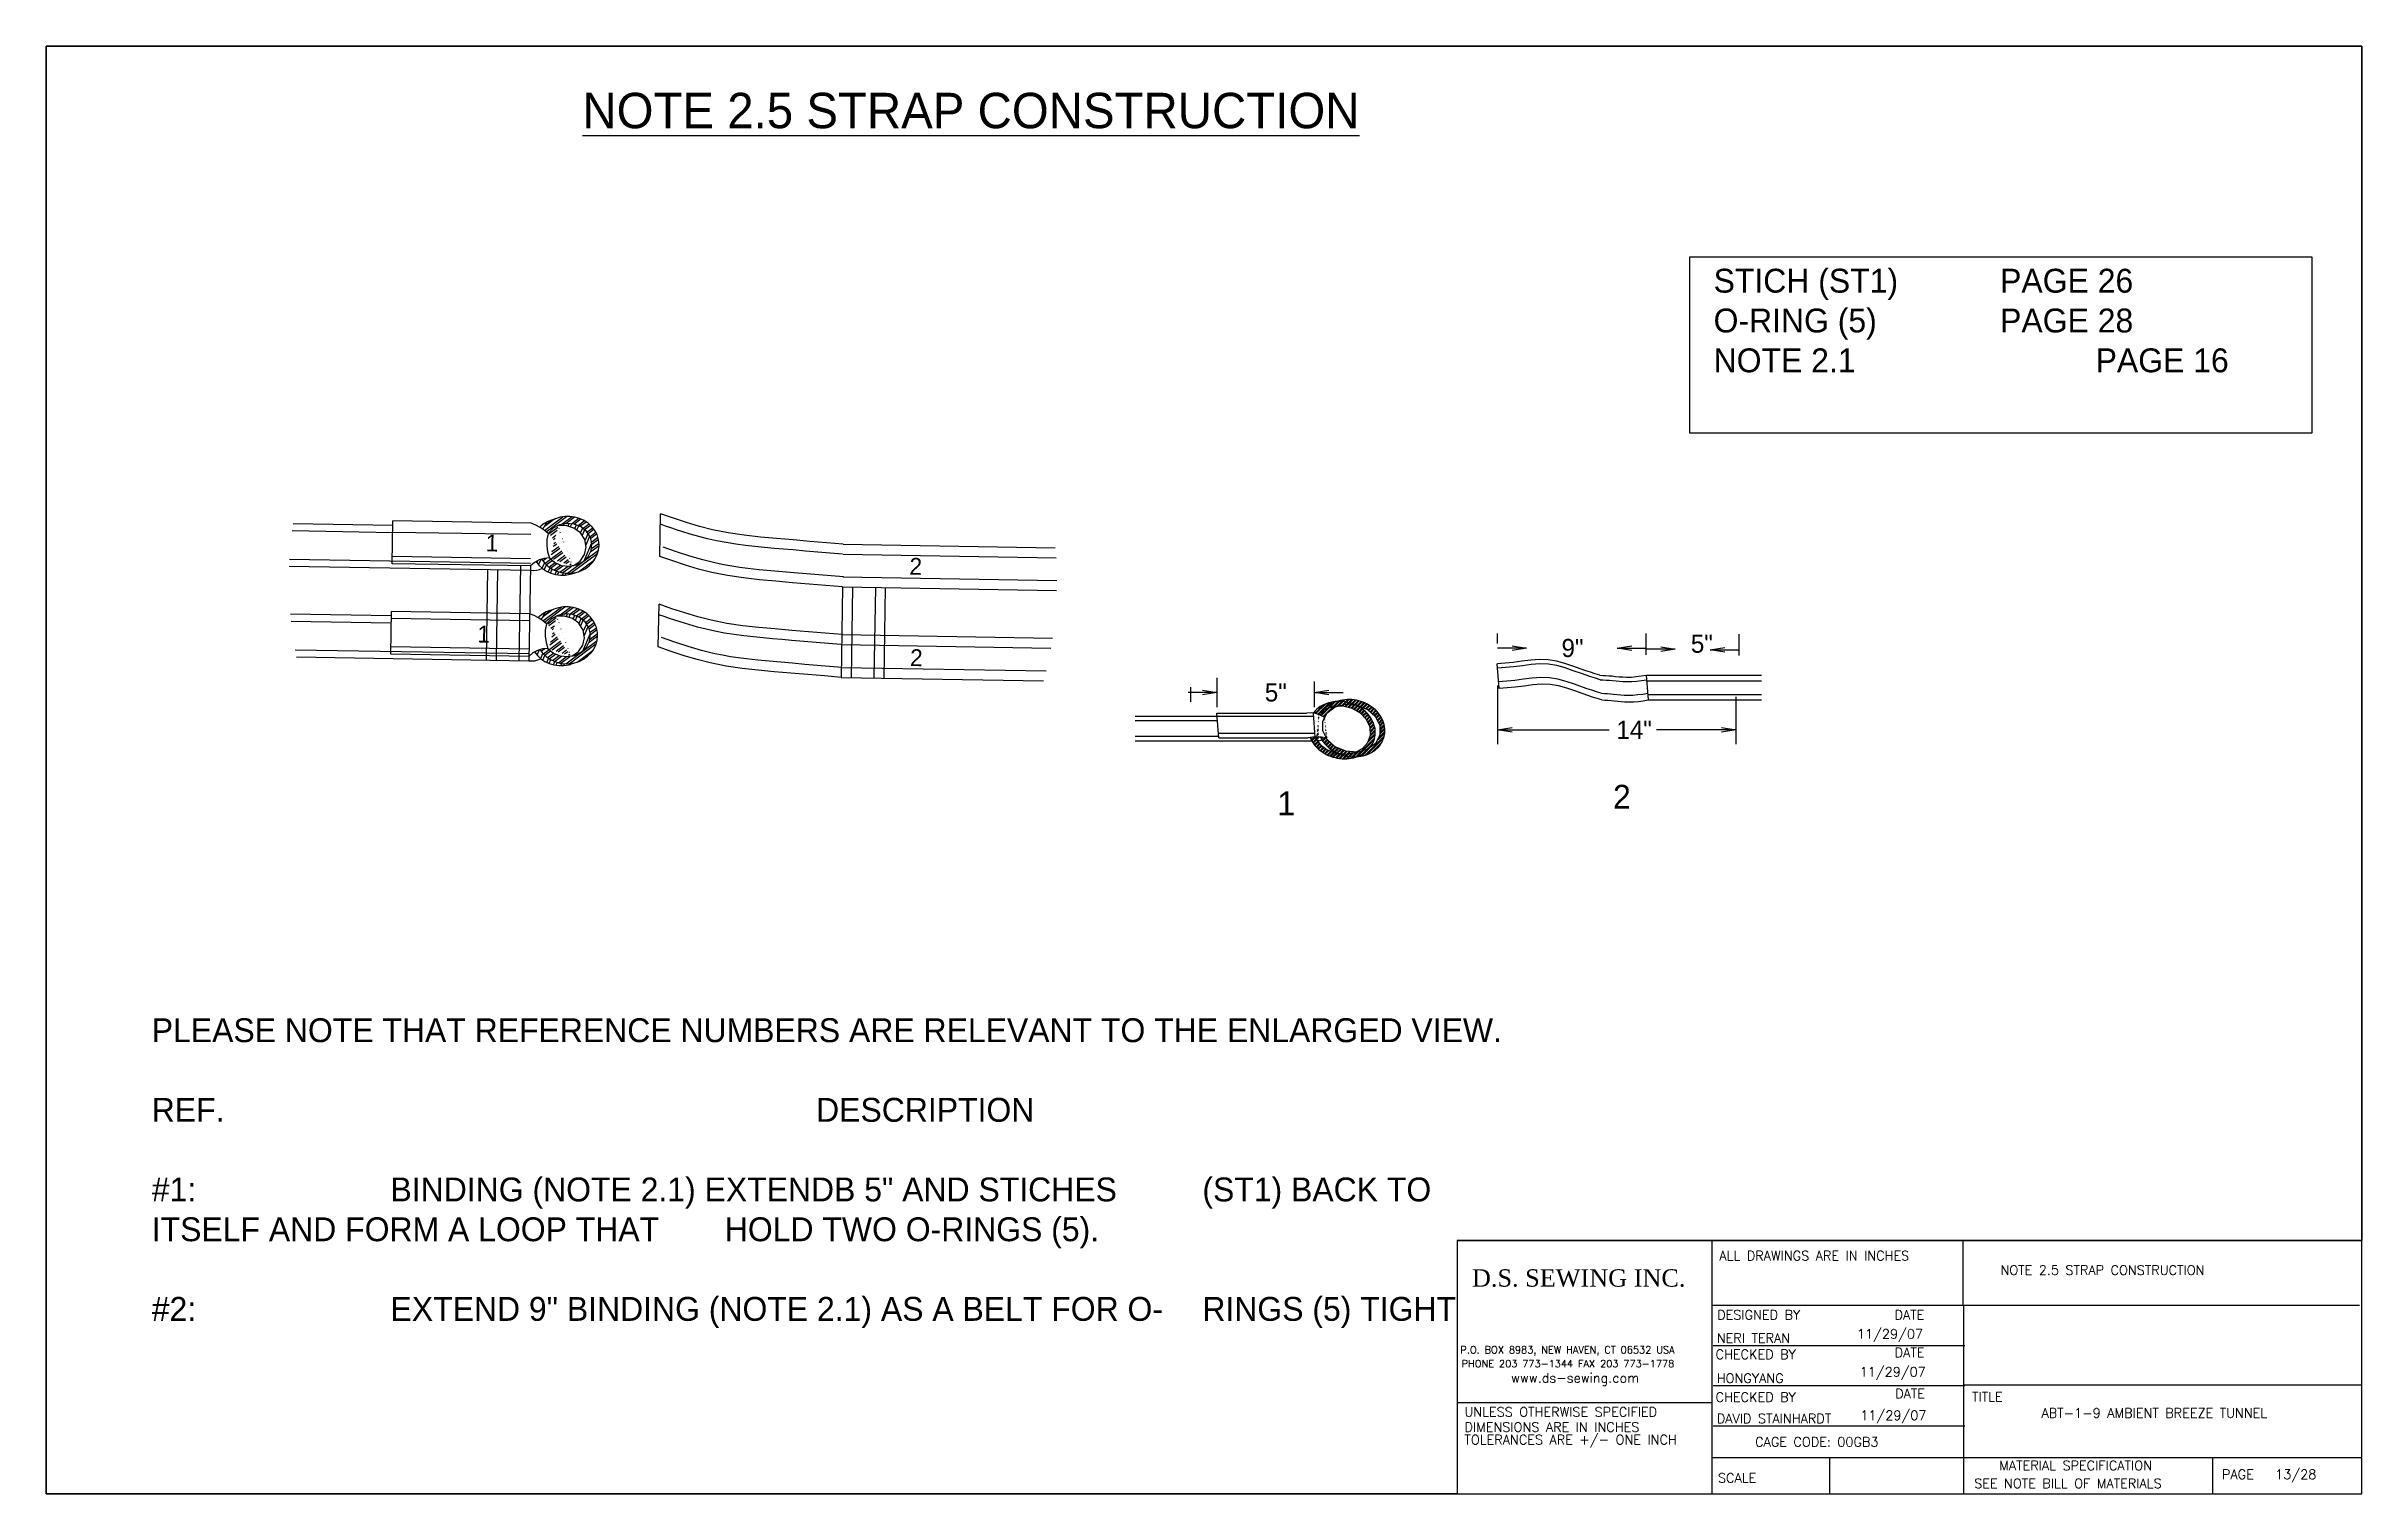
# Paper-space layout 'P13' of a CAD drawing. Header units: inches. Extents: x -62 to 16, y -1703 to 10.
# Drawn here: x 0 to 16, y 0 to 10 of the extents above.
# The model-space entities are those that its viewports show. They can reach past a viewport. Long polylines and large blocks are cut down to what shows.
import ezdxf

# ---------------------------------------------------------------- set-up
doc = ezdxf.new("R2010")
doc.units = ezdxf.units.IN
doc.header["$MEASUREMENT"] = 0
doc.linetypes.add('HIDDEN', pattern=[0.375, 0.25, -0.125])
for name, color, linetype in [('FRAME 025', 7, 'Continuous'), ('Object', 7, 'Continuous'), ('PEN2', 95, 'Continuous'), ('STECH', 7, 'HIDDEN'), ('TEXT', 7, 'Continuous'), ('Title Block', 7, 'Continuous'), ('Viewport', 7, 'Continuous'), ('WEBB', 5, 'Continuous')]:
    doc.layers.add(name, color=color, linetype=linetype)
doc.styles.add('Roman', font='romans')
doc.styles.add('style1', font='txt.shx')
pattern_1 = [(45, (2722.417940778496, -1313.246540020826), (-0.2651650429449553, 0.2651650429449554), []), (45, (2722.417940778496, -1313.059040020826), (-0.2651650429449553, 0.2651650429449554), [])]

psp = doc.layouts.new('P13')

# ---------------------------------------------------------------- texts
at = {"layer": 'TEXT', "ltscale": 0.015, "insert": (9.851709453721924, 1.550409037199444), "char_height": 0.12, "width": 1.778512612623672, "attachment_point": 1, "style": 'style1'}
psp.add_mtext('{\\fTimes New Roman|b0|i0|c0|p18;D.S. SEWING INC.}', dxfattribs=at)
at = {"layer": 'Title Block', "style": 'Roman'}
for s, height, p in [('ALL DRAWINGS ARE IN INCHES', 0.065, (11.56112558876579, 1.611897687554582)), ('         NOTE 2.5 STRAP CONSTRUCTION', 0.065, (13.06812861923117, 1.512409122197132)), ('DESIGNED BY', 0.065, (11.54630216404344, 1.203369050342621)), ('11/29/07', 0.065, (12.51181192217502, 1.071159353342024)), ('DATE', 0.065, (12.77145365489378, 1.203369050342621)), ('P.O. BOX 8983, NEW HAVEN, CT 06532 USA', 0.0494, (9.771953111117348, 0.969190664883692)), ('CHECKED BY', 0.065, (11.53541197936451, 0.9301951375186716)), ('NERI TERAN', 0.065, (11.54341950197415, 1.042563700041298)), ('DATE', 0.065, (12.77246719806226, 0.9426423267725693)), ('PHONE 203 773-1344 FAX 203 773-1778', 0.0494, (9.780244699751403, 0.8731790816389596)), ('www.ds-sewing.com', 0.065, (10.12204694238535, 0.7675276689729725)), ('HONGYANG', 0.065, (11.54341950197415, 0.7648969125937898)), ('11/29/07', 0.065, (12.53089566451564, 0.8090245482713513)), ('CHECKED BY', 0.065, (11.53541197936451, 0.6346987369301812)), ('DATE', 0.065, (12.77629580422335, 0.6590058267396711)), ('TITLE', 0.065, (13.30744265868594, 0.6367767377909371)), ('UNLESS OTHERWISE SPECIFIED', 0.065, (9.799532985039335, 0.5323202834584589)), ('DIMENSIONS ARE IN INCHES', 0.065, (9.799532985039335, 0.4278921552723515)), ('DAVID STAINHARDT', 0.065, (11.54341950197415, 0.4872301251462819)), ('11/29/07', 0.065, (12.5356628930802, 0.50876220546577)), ('ABT-1-9 AMBIENT BREEZE TUNNEL', 0.065, (13.78726010780065, 0.5249570464113643)), ('TOLERANCES ARE +/- ONE INCH', 0.065, (9.799532985039335, 0.3408686753684248)), ('CAGE CODE: 00GB3', 0.065, (11.80846021467351, 0.3254016600113935)), ('MATERIAL SPECIFICATION', 0.065, (13.49503521291354, 0.1625083578456013)), ('PAGE', 0.065, (15.03450836866121, 0.1010694558677861)), ('13/28', 0.065, (15.40232637226343, 0.1010694558677862)), ('SCALE', 0.065, (11.55182277902026, 0.0761789121797411)), ('SEE NOTE BILL OF MATERIALS', 0.065, (13.32212729510693, 0.03868989764576217))]:
    psp.add_text(s, height=height, dxfattribs=at).set_placement(p)

msp = doc.modelspace()

# ---------------------------------------------------------------- texts
at = {"layer": 'Object'}
for s, p in [('1', (4019.848475348595, -1388.547292303656)), ('2', (4066.234792964462, -1387.637708806798))]:
    msp.add_text(s, height=3.3, dxfattribs=at).set_placement(p)
at = {"layer": 'Object', "char_height": 2.5, "attachment_point": 5}
for s, insert in [('9"', (4060.639046821603, -1365.445644093072)), ('5"', (4078.513231033381, -1364.857703477503)), ('5"', (4019.630188761543, -1371.585663205586)), ('14"', (4069.150106828734, -1376.734093547268))]:
    msp.add_mtext(s, dxfattribs=dict(at, insert=insert))
at = {"layer": 'PEN2', "attachment_point": 1}
for s, insert, char_height, width in [('\\pt91.8192;{\\C0;         \\LNOTE 2.5 STRAP CONSTRUCTION\\H0.9091x;\\l\\P\\P\\P\\P }', (3907.411912469273, -1288.710464396827), 4.9, 189.0271489540769), ('\\pt91.8192;{\\C0;PLEASE NOTE THAT REFERENCE NUMBERS ARE RELEVANT TO THE ENLARGED VIEW.\\P\\PREF.^IDESCRIPTION\\P\\P\\pt33;#1: ^IBINDING (NOTE 2.1) EXTENDB 5" AND STICHES ^I(ST1) BACK TO ITSELF AND FORM A LOOP THAT ^IHOLD TWO O-RINGS (5). \\P\\P#2: ^IEXTEND 9" BINDING (NOTE 2.1) AS A BELT FOR O-^IRINGS (5) TIGHTING. \\P\\pt91.8192;\\P\\Ftxt.shx|c1;\\P\\Ftxt.shx|c0;\\P\\P\\P\\H0.9091x; }', (3864.281840542393, -1416.595704958304), 3.3, 179.273621186785)]:
    msp.add_mtext(s, dxfattribs=dict(at, insert=insert, char_height=char_height, width=width))
at = {"layer": 'TEXT'}
for s, p in [('1', (3910.412036501948, -1352.064952903192)), ('2', (3968.981263282931, -1355.285793620948)), ('1', (3909.272293364436, -1364.661105995968)), ('2', (3969.059953791391, -1367.911201898106))]:
    msp.add_text(s, height=2.326217164238385, rotation=358.698683813295, dxfattribs=at).set_placement(p)
at = {"layer": 'TEXT', "insert": (4080.136438262251, -1313.027521396301), "char_height": 3.3, "width": 210.3834796663278, "attachment_point": 1}
msp.add_mtext('STICH (ST1)^I^IPAGE 26 \\PO-RING (5)^I^IPAGE 28\\PNOTE 2.1^I^I^IPAGE 16', dxfattribs=at)

# ---------------------------------------------------------------- blocks, each defined once
blk = doc.blocks.new('_OPEN')
at = {"color": 0, "linetype": 'ByBlock'}
for p, q in [((-1, 0.1666666666666667), (0, 0)), ((0, 0), (-1, -0.1666666666666667)), ((0, 0), (-1, 0))]:
    blk.add_line(p, q, dxfattribs=at)

# ---------------------------------------------------------------- hatches: boundary and pattern name
at = {"layer": 'Object'}
h = msp.add_hatch(dxfattribs=at)
h.set_pattern_fill('STEEL', color=256, scale=5.90625, angle=171.7459413347175, style=0)
h.set_pattern_definition([(216.7459413347175, (-9701.074452430457, 3009.115861400337), (0.4416899291894176, -0.5915819559065421), []), (216.7459413347175, (-9701.127447264724, 3008.750544621957), (0.4416899291894176, -0.5915819559065421), [])])
edge = h.paths.add_edge_path()
edge.add_spline(control_points=[(3922.822442128996, -1355.006321702015), (3922.854166069686, -1354.999454830046), (3922.885810621912, -1354.992245565924), (3923.807075954242, -1354.771775998033), (3924.626253980858, -1354.284656894038), (3925.761339652352, -1352.940139819211), (3926.088582471335, -1352.098418955305), (3926.10284742896, -1351.244877855432), (3926.111285343541, -1350.739996797697), (3926.012785402398, -1350.233879773065), (3925.47371240583, -1348.942244165927), (3924.828649929132, -1348.246604384113), (3923.239954049059, -1347.362409135388), (3922.299534256435, -1347.170595053218), (3920.921882698072, -1347.299638891886), (3920.464406878738, -1347.415305952997), (3920.037115267083, -1347.596196250084)], knot_values=[4.96773432703916, 4.96773432703916, 4.96773432703916, 4.96773432703916, 4.99112893590267, 4.99112893590267, 5.650701234062958, 5.650701234062958, 6.283185307179586, 6.283185307179586, 6.283185307179586, 6.657308155960239, 6.657308155960239, 7.316880454120526, 7.316880454120526, 7.976452752280815, 7.976452752280815, 8.312373289872625, 8.312373289872625, 8.312373289872625, 8.312373289872625], degree=3, periodic=0)
edge.add_spline(control_points=[(3920.037115267083, -1347.596196250084), (3919.625429564921, -1347.770479917114), (3919.24176350686, -1348.005309545073), (3918.669088123512, -1348.499302374365), (3918.456790236347, -1348.731746725793), (3918.27485001829, -1348.984783825318)], knot_values=[8.312373289872625, 8.312373289872625, 8.312373289872625, 8.312373289872625, 8.636025050441102, 8.636025050441102, 8.865204548485444, 8.865204548485444, 8.865204548485444, 8.865204548485444], degree=3, periodic=0)
edge.add_arc((3914.431182904822, -1354.608475130777), 6.811731114647804, 47.3672740987173, 55.648267690736816, ccw=False)
edge.add_ellipse((3921.831193174716, -1351.173487073042), major_axis=(3.287416700117855, -0.0549415370004946), ratio=0.8981863060654416, start_angle=477.9644723641135, end_angle=508.8024525735498, ccw=False)
edge.add_ellipse((3921.831193174716, -1351.173487073042), major_axis=(3.287416700117855, -0.0549415370004946), ratio=0.8981863060654416, start_angle=283.0778511501356, end_angle=477.9644723641135, ccw=False)
edge.add_ellipse((3921.831193174716, -1351.173487073042), major_axis=(3.287416700117855, -0.0549415370004946), ratio=0.8981863060654416, start_angle=218.7406299957094, end_angle=283.0778511501356, ccw=False)
edge.add_arc((3919.201428791328, -1356.523054954765), 3.544796254853861, 89.43845968713076, 107.489416360411)
edge.add_spline(control_points=[(3918.136112504306, -1353.142125837344), (3918.136526423008, -1353.142784464937), (3918.136940553317, -1353.143442966757), (3918.614549081291, -1353.902347538926), (3919.36119738317, -1354.491612996479), (3921.038375919739, -1355.126596666197), (3921.959762038792, -1355.193054926212), (3922.822442128996, -1355.006321702015)], knot_values=[3.671411641015162, 3.671411641015162, 3.671411641015162, 3.671411641015162, 3.671984339582093, 3.671984339582093, 4.331556637742382, 4.331556637742382, 4.96773432703916, 4.96773432703916, 4.96773432703916, 4.96773432703916], degree=3, periodic=0)
h = msp.add_hatch(dxfattribs=at)
h.set_pattern_fill('STEEL', color=256, scale=7.875, angle=21.74594133471755, style=0)
h.set_pattern_definition([(66.74594133471754, (-9701.074452430457, 3009.115861400337), (-0.9044075696360754, 0.3886400501877895), []), (66.74594133471754, (-9701.256803785713, 3009.573022770525), (-0.9044075696360754, 0.3886400501877895), [])])
edge = h.paths.add_edge_path()
edge.add_spline(control_points=[(3922.822442128996, -1355.006321702015), (3921.959762038792, -1355.193054926212), (3921.038375919739, -1355.126596666197), (3919.36119738317, -1354.491612996479), (3918.614549081291, -1353.902347538926), (3918.136940553317, -1353.143442966757), (3918.136526423008, -1353.142784464937), (3918.136112504306, -1353.142125837344)], knot_values=[3.671411641015162, 3.671411641015162, 3.671411641015162, 3.671411641015162, 4.307589330311941, 4.307589330311941, 4.967161628472229, 4.967161628472229, 4.96773432703916, 4.96773432703916, 4.96773432703916, 4.96773432703916], degree=3, periodic=0)
edge.add_arc((3919.20142879133, -1356.523054954764), 3.544796254853861, 107.4894163604706, 120.7984482440348)
edge.add_spline(control_points=[(3917.386423626383, -1353.478167971697), (3917.623603756172, -1353.835084898706), (3917.921116168856, -1354.152569166954), (3918.261197012482, -1354.42000216782)], knot_values=[3.695136360913526, 3.695136360913526, 3.695136360913526, 3.695136360913526, 4.01059126026386, 4.01059126026386, 4.01059126026386, 4.01059126026386], degree=3, periodic=0)
edge.add_spline(control_points=[(3918.261197012482, -1354.42000216782), (3918.607218508967, -1354.692106783249), (3918.99730862678, -1354.912396231879), (3920.266486137718, -1355.392909770449), (3921.225489000493, -1355.452459587628), (3922.357304578103, -1355.181602883733), (3922.594189493204, -1355.103359216622), (3922.822442128996, -1355.006321702016)], knot_values=[4.01059126026386, 4.01059126026386, 4.01059126026386, 4.01059126026386, 4.331556637742382, 4.331556637742382, 4.99112893590267, 4.99112893590267, 5.170611964407131, 5.170611964407131, 5.170611964407131, 5.170611964407131], degree=3, periodic=0)
edge = h.paths.add_edge_path()
edge.add_ellipse((3921.831193174716, -1351.173487073042), major_axis=(3.287416700117855, -0.0549415370004946), ratio=0.8981863060654416, start_angle=283.0778511501356, end_angle=477.9644723641135)
edge.add_ellipse((3921.02902213764, -1351.428335624154), major_axis=(3.287416700117855, -0.0549415370004946), ratio=0.8981863060654416, start_angle=297.9644723640812, end_angle=463.0778511501823, ccw=False)
edge = h.paths.add_edge_path()
edge.add_spline(control_points=[(3918.27485001829, -1348.984783825318), (3918.456790236347, -1348.731746725793), (3918.669088123512, -1348.499302374365), (3919.24176350686, -1348.005309545073), (3919.625429564921, -1347.770479917114), (3920.037115267083, -1347.596196250084)], knot_values=[8.312373289872625, 8.312373289872625, 8.312373289872625, 8.312373289872625, 8.541552787916967, 8.541552787916967, 8.865204548485444, 8.865204548485444, 8.865204548485444, 8.865204548485444], degree=3, periodic=0)
edge.add_spline(control_points=[(3920.037115267083, -1347.596196250083), (3919.323255346511, -1347.752299770827), (3918.649747033263, -1348.078877652811), (3918.032256168779, -1348.611528554312), (3917.962502928734, -1348.676242381625), (3917.895210208459, -1348.743307135069)], knot_values=[1.826315613440295, 1.826315613440295, 1.826315613440295, 1.826315613440295, 2.352839743261517, 2.352839743261517, 2.422409424560479, 2.422409424560479, 2.422409424560479, 2.422409424560479], degree=3, periodic=0)
edge.add_arc((3914.431182904797, -1354.608475130763), 6.811731114647802, 55.648267690501484, 59.43347323823849, ccw=False)
h = msp.add_hatch(dxfattribs=at)
h.set_pattern_fill('STEEL', color=256, scale=5.90625, angle=171.7459413347175, style=0)
h.set_pattern_definition([(216.7459413347175, (-9701.28333173699, 2996.617606744774), (0.4416899291894176, -0.5915819559065421), []), (216.7459413347175, (-9701.336326571258, 2996.252289966394), (0.4416899291894176, -0.5915819559065421), [])])
edge = h.paths.add_edge_path()
edge.add_spline(control_points=[(3922.613562822458, -1367.504576357577), (3922.645286763151, -1367.497709485609), (3922.676931315376, -1367.490500221487), (3923.598196647707, -1367.270030653596), (3924.417374674322, -1366.782911549601), (3925.552460345816, -1365.438394474774), (3925.879703164799, -1364.596673610868), (3925.893968122424, -1363.743132510995), (3925.902406037005, -1363.23825145326), (3925.803906095862, -1362.732134428628), (3925.264833099294, -1361.44049882149), (3924.619770622596, -1360.744859039676), (3923.031074742521, -1359.860663790951), (3922.0906549499, -1359.668849708781), (3920.713003391536, -1359.797893547449), (3920.255527572202, -1359.913560608559), (3919.828235960547, -1360.094450905647)], knot_values=[4.96773432703916, 4.96773432703916, 4.96773432703916, 4.96773432703916, 4.99112893590267, 4.99112893590267, 5.650701234062958, 5.650701234062958, 6.283185307179586, 6.283185307179586, 6.283185307179586, 6.657308155960239, 6.657308155960239, 7.316880454120526, 7.316880454120526, 7.976452752280815, 7.976452752280815, 8.312373289872625, 8.312373289872625, 8.312373289872625, 8.312373289872625], degree=3, periodic=0)
edge.add_spline(control_points=[(3919.828235960547, -1360.094450905647), (3919.416550258386, -1360.268734572677), (3919.032884200322, -1360.503564200636), (3918.460208816976, -1360.997557029928), (3918.247910929811, -1361.230001381356), (3918.065970711754, -1361.483038480881)], knot_values=[8.312373289872625, 8.312373289872625, 8.312373289872625, 8.312373289872625, 8.636025050441102, 8.636025050441102, 8.865204548485444, 8.865204548485444, 8.865204548485444, 8.865204548485444], degree=3, periodic=0)
edge.add_arc((3914.222303598286, -1367.10672978634), 6.811731114647804, 47.3672740987173, 55.648267690736816, ccw=False)
edge.add_ellipse((3921.62231386818, -1363.671741728605), major_axis=(3.287416700117855, -0.0549415370004946), ratio=0.8981863060654416, start_angle=477.9644723641135, end_angle=508.8024525735498, ccw=False)
edge.add_ellipse((3921.62231386818, -1363.671741728605), major_axis=(3.287416700117855, -0.0549415370004946), ratio=0.8981863060654416, start_angle=283.0778511501356, end_angle=477.9644723641135, ccw=False)
edge.add_ellipse((3921.62231386818, -1363.671741728605), major_axis=(3.287416700117855, -0.0549415370004946), ratio=0.8981863060654416, start_angle=218.7406299957094, end_angle=283.0778511501356, ccw=False)
edge.add_arc((3918.992549484792, -1369.021309610328), 3.544796254853861, 89.43845968713076, 107.489416360411)
edge.add_spline(control_points=[(3917.92723319777, -1365.640380492907), (3917.927647116472, -1365.6410391205), (3917.928061246781, -1365.641697622319), (3918.405669774755, -1366.400602194489), (3919.152318076634, -1366.989867652042), (3920.829496613203, -1367.62485132176), (3921.750882732254, -1367.691309581775), (3922.613562822458, -1367.504576357577)], knot_values=[3.671411641015162, 3.671411641015162, 3.671411641015162, 3.671411641015162, 3.671984339582093, 3.671984339582093, 4.331556637742382, 4.331556637742382, 4.96773432703916, 4.96773432703916, 4.96773432703916, 4.96773432703916], degree=3, periodic=0)
h = msp.add_hatch(dxfattribs=at)
h.set_pattern_fill('STEEL', color=256, scale=7.875, angle=21.74594133471755, style=0)
h.set_pattern_definition([(66.74594133471754, (-9701.28333173699, 2996.617606744774), (-0.9044075696360754, 0.3886400501877895), []), (66.74594133471754, (-9701.465683092247, 2997.074768114962), (-0.9044075696360754, 0.3886400501877895), [])])
edge = h.paths.add_edge_path()
edge.add_spline(control_points=[(3922.613562822458, -1367.504576357577), (3921.750882732254, -1367.691309581775), (3920.829496613203, -1367.62485132176), (3919.152318076634, -1366.989867652042), (3918.405669774755, -1366.400602194489), (3917.928061246781, -1365.641697622319), (3917.927647116472, -1365.6410391205), (3917.92723319777, -1365.640380492907)], knot_values=[3.671411641015162, 3.671411641015162, 3.671411641015162, 3.671411641015162, 4.307589330311941, 4.307589330311941, 4.967161628472229, 4.967161628472229, 4.96773432703916, 4.96773432703916, 4.96773432703916, 4.96773432703916], degree=3, periodic=0)
edge.add_arc((3918.992549484794, -1369.021309610327), 3.544796254853861, 107.4894163604706, 120.7984482440348)
edge.add_spline(control_points=[(3917.177544319848, -1365.97642262726), (3917.414724449636, -1366.333339554269), (3917.712236862322, -1366.650823822517), (3918.052317705944, -1366.918256823382)], knot_values=[3.695136360913526, 3.695136360913526, 3.695136360913526, 3.695136360913526, 4.01059126026386, 4.01059126026386, 4.01059126026386, 4.01059126026386], degree=3, periodic=0)
edge.add_spline(control_points=[(3918.052317705944, -1366.918256823382), (3918.398339202431, -1367.190361438812), (3918.788429320244, -1367.410650887442), (3920.057606831182, -1367.891164426011), (3921.016609693957, -1367.950714243191), (3922.148425271567, -1367.679857539296), (3922.385310186668, -1367.601613872185), (3922.613562822458, -1367.504576357578)], knot_values=[4.01059126026386, 4.01059126026386, 4.01059126026386, 4.01059126026386, 4.331556637742382, 4.331556637742382, 4.99112893590267, 4.99112893590267, 5.170611964407131, 5.170611964407131, 5.170611964407131, 5.170611964407131], degree=3, periodic=0)
edge = h.paths.add_edge_path()
edge.add_ellipse((3921.62231386818, -1363.671741728605), major_axis=(3.287416700117855, -0.0549415370004946), ratio=0.8981863060654416, start_angle=283.0778511501356, end_angle=477.9644723641135)
edge.add_ellipse((3920.820142831104, -1363.926590279716), major_axis=(3.287416700117855, -0.0549415370004946), ratio=0.8981863060654416, start_angle=297.9644723640812, end_angle=463.0778511501823, ccw=False)
edge = h.paths.add_edge_path()
edge.add_spline(control_points=[(3918.065970711754, -1361.483038480881), (3918.247910929811, -1361.230001381356), (3918.460208816976, -1360.997557029928), (3919.032884200322, -1360.503564200636), (3919.416550258386, -1360.268734572677), (3919.828235960547, -1360.094450905647)], knot_values=[8.312373289872625, 8.312373289872625, 8.312373289872625, 8.312373289872625, 8.541552787916967, 8.541552787916967, 8.865204548485444, 8.865204548485444, 8.865204548485444, 8.865204548485444], degree=3, periodic=0)
edge.add_spline(control_points=[(3919.828235960547, -1360.094450905646), (3919.114376039975, -1360.25055442639), (3918.440867726727, -1360.577132308373), (3917.823376862243, -1361.109783209875), (3917.753623622199, -1361.174497037188), (3917.686330901923, -1361.241561790632)], knot_values=[1.826315613440295, 1.826315613440295, 1.826315613440295, 1.826315613440295, 2.352839743261517, 2.352839743261517, 2.422409424560479, 2.422409424560479, 2.422409424560479, 2.422409424560479], degree=3, periodic=0)
edge.add_arc((3914.222303598261, -1367.106729786326), 6.811731114647802, 55.648267690501484, 59.43347323823849, ccw=False)
at = {"layer": 'Object', "ltscale": 2}
h = msp.add_hatch(dxfattribs=at)
h.set_pattern_fill('STEEL', color=256, scale=3, style=0)
h.set_pattern_definition(pattern_1)
edge = h.paths.add_edge_path()
edge.add_spline(control_points=[(4025.794383381436, -1377.748120818714), (4025.911359745426, -1377.992662634183), (4026.054665154086, -1378.227795574222), (4026.468280545281, -1378.779201642866), (4026.766380873242, -1379.079346677295), (4027.438491079153, -1379.601342271368), (4027.812485556534, -1379.823216129467), (4028.607818047143, -1380.174664738567), (4029.029123968888, -1380.304227807529), (4029.888322269947, -1380.462094264326), (4030.326173693265, -1380.490389910384), (4031.186677876867, -1380.442210131724), (4031.609310947477, -1380.365726107121), (4032.407590909144, -1380.110102729392), (4032.78324184906, -1379.930896223017), (4033.45593286535, -1379.478432936664), (4033.752874715716, -1379.205004234747), (4034.237425108725, -1378.582752197699), (4034.424666353983, -1378.233905749243), (4034.571760729465, -1377.784055767385), (4034.594808648379, -1377.703261179517), (4034.614739537195, -1377.621704715225), (4034.673877757208, -1377.379713293094), (4034.70544256372, -1377.131012798222), (4034.714611323227, -1376.490437427647), (4034.651620740406, -1376.096990831271), (4034.400161267941, -1375.340884465234), (4034.211985983322, -1374.978213662638), (4033.732122108961, -1374.310536673926), (4033.4405192461, -1374.005425481392), (4032.779449383244, -1373.472303184051), (4032.409998029798, -1373.244263970297), (4031.621609911505, -1372.879638714629), (4031.202703745914, -1372.743063600535), (4030.346039574846, -1372.570706432718), (4029.908322857486, -1372.534932817312), (4029.045790378579, -1372.568089813233), (4028.620996683412, -1372.637027688384), (4027.816114050775, -1372.877907080969), (4027.436020772567, -1373.049908735376), (4026.752170108772, -1373.488855221509), (4026.448495738665, -1373.7559674035), (4026.036951275537, -1374.259111081258), (4025.89797189289, -1374.472664844375), (4025.784656382579, -1374.698011481556)], knot_values=[3.727955315211316, 3.727955315211316, 3.727955315211316, 3.727955315211316, 3.921304663959004, 3.921304663959004, 4.208786537082537, 4.208786537082537, 4.496268410206071, 4.496268410206071, 4.783750283329604, 4.783750283329604, 5.071232156453137, 5.071232156453137, 5.35871402957667, 5.35871402957667, 5.646195902700203, 5.646195902700203, 5.933677775823736, 5.933677775823736, 6.221159648947269, 6.221159648947269, 6.283185307179586, 6.283185307179586, 6.283185307179586, 6.467225620532659, 6.467225620532659, 6.754707493656192, 6.754707493656192, 7.042189366779725, 7.042189366779725, 7.329671239903259, 7.329671239903259, 7.617153113026792, 7.617153113026792, 7.904634986150326, 7.904634986150326, 8.192116859273858, 8.192116859273858, 8.479598732397392, 8.479598732397392, 8.767080605520924, 8.767080605520924, 9.054562478644458, 9.054562478644458, 9.240225003139303, 9.240225003139303, 9.240225003139303, 9.240225003139303], degree=3, periodic=0)
edge.add_arc((4024.328812090092, -1378.110012420047), 3.709613592846795, 57.22711579800051, 66.89286018792228, ccw=False)
edge.add_ellipse((4030.070196921908, -1376.511102700164), major_axis=(3.937409418523154, -0.9622299105790116), ratio=0.8119239645371679, start_angle=220.1192884484182, end_angle=529.6636518907746, ccw=False)
edge.add_arc((4025.361334989784, -1384.900149381794), 7.165126898857315, 80.40356553115987, 86.5350264100207)
at = {"layer": 'Object'}
h = msp.add_hatch(dxfattribs=at)
h.set_pattern_fill('STEEL', color=256, scale=3, style=0)
h.set_pattern_definition(pattern_1)
edge = h.paths.add_edge_path()
edge.add_spline(control_points=[(4024.375125884666, -1377.803217997196), (4024.505783919203, -1378.123706016906), (4024.681414384203, -1378.430550211624), (4025.142294448191, -1379.044966574289), (4025.440394776152, -1379.345111608717), (4026.112504982063, -1379.867107202791), (4026.486499459444, -1380.08898106089), (4027.281831950053, -1380.44042966999), (4027.703137871797, -1380.569992738951), (4028.562336172857, -1380.727859195748), (4029.000187596175, -1380.756154841807), (4029.860691779777, -1380.707975063146), (4030.283324850387, -1380.631491038544), (4031.081604812054, -1380.375867660815), (4031.45725575197, -1380.19666115444), (4032.12994676826, -1379.744197868086), (4032.426888618626, -1379.47076916617), (4032.911439011635, -1378.848517129122), (4033.098680256892, -1378.499670680665), (4033.245774632374, -1378.049820698808), (4033.268822551288, -1377.969026110939), (4033.288753440104, -1377.887469646647), (4033.347891660118, -1377.645478224516), (4033.37945646663, -1377.396777729645), (4033.388625226136, -1376.756202359069), (4033.325634643315, -1376.362755762694), (4033.074175170851, -1375.606649396657), (4032.885999886232, -1375.243978594061), (4032.406136011871, -1374.576301605348), (4032.11453314901, -1374.271190412814), (4031.453463286154, -1373.738068115473), (4031.084011932708, -1373.510028901719), (4030.295623814415, -1373.145403646051), (4029.876717648824, -1373.008828531958), (4029.020053477756, -1372.83647136414), (4028.582336760396, -1372.800697748735), (4027.719804281489, -1372.833854744655), (4027.295010586322, -1372.902792619806), (4026.490127953684, -1373.143672012392), (4026.110034675477, -1373.315673666799), (4025.426184011681, -1373.754620152932), (4025.122509641575, -1374.021732334923), (4024.845019849075, -1374.360984219585), (4024.818233643768, -1374.394991971364), (4024.792112645777, -1374.429443767873)], knot_values=[3.67300975260767, 3.67300975260767, 3.67300975260767, 3.67300975260767, 3.921304663959004, 3.921304663959004, 4.208786537082537, 4.208786537082537, 4.496268410206071, 4.496268410206071, 4.783750283329604, 4.783750283329604, 5.071232156453137, 5.071232156453137, 5.35871402957667, 5.35871402957667, 5.646195902700203, 5.646195902700203, 5.933677775823736, 5.933677775823736, 6.221159648947269, 6.221159648947269, 6.283185307179586, 6.283185307179586, 6.283185307179586, 6.467225620532659, 6.467225620532659, 6.754707493656192, 6.754707493656192, 7.042189366779725, 7.042189366779725, 7.329671239903259, 7.329671239903259, 7.617153113026792, 7.617153113026792, 7.904634986150326, 7.904634986150326, 8.192116859273858, 8.192116859273858, 8.479598732397392, 8.479598732397392, 8.767080605520924, 8.767080605520924, 9.054562478644458, 9.054562478644458, 9.08610504268474, 9.08610504268474, 9.08610504268474, 9.08610504268474], degree=3, periodic=0)
edge.add_arc((4024.328812090076, -1378.11001242004), 3.709613592846787, 71.94771459204549, 82.82548890079818, ccw=False)
edge.add_ellipse((4028.744210824818, -1376.776867631587), major_axis=(3.937409418523154, -0.9622299105790116), ratio=0.8119239645371678, start_angle=222.8658756657469, end_angle=515.6699641337136, ccw=False)
edge.add_ellipse((4028.744210824818, -1376.776867631587), major_axis=(3.937409418523154, -0.9622299105790116), ratio=0.8119239645371678, start_angle=213.5657879557408, end_angle=222.8658756657469, ccw=False)
edge.add_arc((4025.361334989753, -1384.900149381799), 7.165126898857303, 92.63920528785297, 97.91131452789533)

# ---------------------------------------------------------------- linework, layer by layer
at = {"layer": 'FRAME 025'}
msp.add_ellipse((4030.070196921908, -1376.511102700164), major_axis=(3.937409418523154, -0.9622299105790116), ratio=0.8119239645371679, dxfattribs=at)
for points, knots in [([(4034.614739537195, -1377.621704715225), (4034.673877757208, -1377.379713293094), (4034.70544256372, -1377.131012798222), (4034.714611323227, -1376.490437427647), (4034.651620740406, -1376.096990831271), (4034.400161267941, -1375.340884465234), (4034.211985983322, -1374.978213662638), (4033.732122108961, -1374.310536673926), (4033.4405192461, -1374.005425481392), (4032.779449383244, -1373.472303184051), (4032.409998029798, -1373.244263970297), (4031.621609911505, -1372.879638714629), (4031.202703745914, -1372.743063600535), (4030.346039574846, -1372.570706432718), (4029.908322857486, -1372.534932817312), (4029.045790378579, -1372.568089813233), (4028.620996683412, -1372.637027688384), (4027.816114050775, -1372.877907080969), (4027.436020772567, -1373.049908735376), (4026.752170108772, -1373.488855221509), (4026.448495738665, -1373.7559674035), (4026.036951275537, -1374.259111081258), (4025.89797189289, -1374.472664844375), (4025.784656382579, -1374.698011481556)], [6.283185307179586, 6.283185307179586, 6.283185307179586, 6.283185307179586, 6.467225620532659, 6.467225620532659, 6.754707493656192, 6.754707493656192, 7.042189366779725, 7.042189366779725, 7.329671239903259, 7.329671239903259, 7.617153113026792, 7.617153113026792, 7.904634986150326, 7.904634986150326, 8.192116859273858, 8.192116859273858, 8.479598732397392, 8.479598732397392, 8.767080605520924, 8.767080605520924, 9.054562478644458, 9.054562478644458, 9.240225003139303, 9.240225003139303, 9.240225003139303, 9.240225003139303]), ([(4025.794383381436, -1377.748120818714), (4025.911359745426, -1377.992662634183), (4026.054665154086, -1378.227795574222), (4026.468280545281, -1378.779201642866), (4026.766380873242, -1379.079346677295), (4027.438491079153, -1379.601342271368), (4027.812485556534, -1379.823216129467), (4028.607818047143, -1380.174664738567), (4029.029123968888, -1380.304227807529), (4029.888322269947, -1380.462094264326), (4030.326173693265, -1380.490389910384), (4031.186677876867, -1380.442210131724), (4031.609310947477, -1380.365726107121), (4032.407590909144, -1380.110102729392), (4032.78324184906, -1379.930896223017), (4033.45593286535, -1379.478432936664), (4033.752874715716, -1379.205004234747), (4034.237425108725, -1378.582752197699), (4034.424666353983, -1378.233905749243), (4034.571760729465, -1377.784055767385), (4034.594808648379, -1377.703261179517), (4034.614739537195, -1377.621704715225)], [3.727955315211316, 3.727955315211316, 3.727955315211316, 3.727955315211316, 3.921304663959004, 3.921304663959004, 4.208786537082537, 4.208786537082537, 4.496268410206071, 4.496268410206071, 4.783750283329604, 4.783750283329604, 5.071232156453137, 5.071232156453137, 5.35871402957667, 5.35871402957667, 5.646195902700203, 5.646195902700203, 5.933677775823736, 5.933677775823736, 6.221159648947269, 6.221159648947269, 6.283185307179586, 6.283185307179586, 6.283185307179586, 6.283185307179586])]:
    msp.add_open_spline(points, degree=3, knots=knots, dxfattribs=at)
at = {"layer": 'Object'}
for p, q in [((4050.284590856341, -1364.801794579324), (4050.284590856341, -1363.445644093072)), ((4052.284590856341, -1365.445644093072), (4050.284590856341, -1365.445644093072)), ((4068.821568353196, -1365.445644093072), (4070.821568353196, -1365.445644093072)), ((4070.821568353196, -1366.394949760723), (4070.821568353196, -1363.445644093072)), ((4072.821568353196, -1365.591112880067), (4070.821568353196, -1365.591112880067)), ((4081.666554696898, -1365.676854219838), (4083.666554696898, -1365.676854219838)), ((4083.666554696898, -1366.480691100494), (4083.666554696898, -1363.531385432843)), ((4011.497661007632, -1369.573470599605), (4011.497661007632, -1373.585663205586)), ((4050.504403447931, -1371.026216735082), (4050.219760263948, -1367.6072857655)), ((4070.821568353196, -1369.196020221976), (4071.106211537179, -1372.614951191557)), ((4070.821568353196, -1369.196020221976), (4086.750497114239, -1369.196020221976)), ((4009.497661007632, -1371.585663205586), (4007.497661007632, -1371.585663205586)), ((4024.946290378624, -1370.079476852343), (4024.946290378624, -1373.585663205586)), ((4026.946290378624, -1371.585663205586), (4028.946290378624, -1371.585663205586)), ((4050.284590856341, -1370.602865040577), (4050.284590856341, -1378.734093547268)), ((4071.106211537179, -1372.614951191557), (4086.750497114239, -1372.614951191557)), ((4083.232491006811, -1372.196020221976), (4083.232491006811, -1378.734093547268)), ((4000.17225502269, -1374.857374794347), (4011.522691092336, -1374.857374794347)), ((4011.486738619536, -1374.42553932592), (4023.897661273149, -1374.42553932592)), ((4011.771381803517, -1377.844470295501), (4011.486738619536, -1374.42553932592)), ((4000.17225502269, -1378.276305763929), (4024.606048108884, -1378.276305763929)), ((4011.771381803517, -1377.844470295501), (4024.113762904499, -1377.844470295501)), ((4052.284590856341, -1376.734093547268), (4065.681852199681, -1376.734093547268)), ((4081.232491006811, -1376.734093547268), (4072.223466173911, -1376.734093547268))]:
    msp.add_line(p, q, dxfattribs=at)
for centre, radius, start, end in [((4024.328812090076, -1378.11001242004), 3.709613592846789, 57.22711579772091, 96.67430140377925), ((4025.361334989753, -1384.900149381799), 7.16512689885732, 80.40356553100223, 100.0272907526306), ((4025.350411465539, -1376.634748626868), 1.611812826136767, 269.1612247079358, 293.4820242367448)]:
    msp.add_arc(centre, radius, start, end, dxfattribs=at)
for centre, major_axis, ratio, start_param, end_param in [((3921.831193174716, -1351.173487073042), (3.287416700117854, -0.05494153700049458), 0.8981863060654416, 3.817744201311799, 8.88027803963074), ((3921.02902213764, -1351.428335624154), (3.287416700117854, -0.05494153700049458), 0.8981863060654416, 5.200461096720868, 8.082233195630891), ((3921.62231386818, -1363.671741728605), (3.287416700117854, -0.05494153700049458), 0.8981863060654416, 3.817744201311799, 8.88027803963074), ((3920.820142831104, -1363.926590279716), (3.287416700117854, -0.05494153700049458), 0.8981863060654416, 5.200461096720868, 8.082233195630891), ((4028.744210824818, -1376.776867631587), (3.937409418523154, -0.9622299105790116), 0.8119239645371679, 3.727426169443727, 9.00013872777437)]:
    msp.add_ellipse(centre, major_axis=major_axis, ratio=ratio, start_param=start_param, end_param=end_param, dxfattribs=at)
for points, knots in [([(3918.136112504306, -1353.142125837344), (3918.136526423008, -1353.142784464937), (3918.136940553317, -1353.143442966757), (3918.614549081291, -1353.902347538926), (3919.36119738317, -1354.491612996479), (3921.068657174794, -1355.138061219337), (3922.027660037569, -1355.197611036517), (3923.807075954242, -1354.771775998033), (3924.626253980858, -1354.284656894038), (3925.761339652352, -1352.940139819211), (3926.088582471335, -1352.098418955305), (3926.10284742896, -1351.244877855432), (3926.111285343541, -1350.739996797697), (3926.012785402398, -1350.233879773065), (3925.47371240583, -1348.942244165928), (3924.828649929132, -1348.246604384113), (3923.239954049059, -1347.362409135388), (3922.299534256435, -1347.170595053219), (3920.473984595445, -1347.341593252656), (3919.589742062055, -1347.705141393948), (3918.669088123512, -1348.499302374365), (3918.456790236347, -1348.731746725793), (3918.27485001829, -1348.984783825318)], [3.671411641015162, 3.671411641015162, 3.671411641015162, 3.671411641015162, 3.671984339582093, 3.671984339582093, 4.331556637742382, 4.331556637742382, 4.99112893590267, 4.99112893590267, 5.650701234062958, 5.650701234062958, 6.283185307179586, 6.283185307179586, 6.283185307179586, 6.657308155960239, 6.657308155960239, 7.316880454120526, 7.316880454120526, 7.976452752280815, 7.976452752280815, 8.636025050441102, 8.636025050441102, 8.865204548485444, 8.865204548485444, 8.865204548485444, 8.865204548485444]), ([(3920.037115267083, -1347.596196250083), (3919.323255346511, -1347.752299770827), (3918.649747033263, -1348.078877652811), (3918.032256168779, -1348.611528554312), (3917.962502928734, -1348.676242381625), (3917.895210208459, -1348.743307135069)], [1.826315613440295, 1.826315613440295, 1.826315613440295, 1.826315613440295, 2.352839743261517, 2.352839743261517, 2.422409424560479, 2.422409424560479, 2.422409424560479, 2.422409424560479]), ([(3917.386423626383, -1353.478167971697), (3917.864927032637, -1354.198236577255), (3918.588993603382, -1354.757807220451), (3920.266486137718, -1355.392909770449), (3921.225489000493, -1355.452459587628), (3922.357304578103, -1355.181602883733), (3922.594189493204, -1355.103359216622), (3922.822442128996, -1355.006321702016)], [3.695136360913526, 3.695136360913526, 3.695136360913526, 3.695136360913526, 4.331556637742382, 4.331556637742382, 4.99112893590267, 4.99112893590267, 5.170611964407131, 5.170611964407131, 5.170611964407131, 5.170611964407131]), ([(3917.92723319777, -1365.640380492907), (3917.927647116472, -1365.6410391205), (3917.928061246781, -1365.641697622319), (3918.405669774755, -1366.400602194489), (3919.152318076634, -1366.989867652042), (3920.859777868258, -1367.6363158749), (3921.818780731033, -1367.69586569208), (3923.598196647707, -1367.270030653596), (3924.417374674322, -1366.782911549601), (3925.552460345818, -1365.438394474774), (3925.879703164799, -1364.596673610868), (3925.893968122424, -1363.743132510995), (3925.902406037005, -1363.23825145326), (3925.803906095862, -1362.732134428628), (3925.264833099294, -1361.44049882149), (3924.619770622596, -1360.744859039676), (3923.031074742521, -1359.860663790951), (3922.090654949898, -1359.668849708781), (3920.265105288909, -1359.839847908219), (3919.380862755519, -1360.203396049511), (3918.460208816976, -1360.997557029928), (3918.247910929811, -1361.230001381356), (3918.065970711754, -1361.483038480881)], [3.671411641015162, 3.671411641015162, 3.671411641015162, 3.671411641015162, 3.671984339582093, 3.671984339582093, 4.331556637742382, 4.331556637742382, 4.99112893590267, 4.99112893590267, 5.650701234062958, 5.650701234062958, 6.283185307179586, 6.283185307179586, 6.283185307179586, 6.657308155960239, 6.657308155960239, 7.316880454120526, 7.316880454120526, 7.976452752280815, 7.976452752280815, 8.636025050441102, 8.636025050441102, 8.865204548485444, 8.865204548485444, 8.865204548485444, 8.865204548485444]), ([(3919.828235960547, -1360.094450905646), (3919.114376039975, -1360.25055442639), (3918.440867726727, -1360.577132308373), (3917.823376862243, -1361.109783209875), (3917.753623622199, -1361.174497037188), (3917.686330901923, -1361.241561790632)], [1.826315613440295, 1.826315613440295, 1.826315613440295, 1.826315613440295, 2.352839743261517, 2.352839743261517, 2.422409424560479, 2.422409424560479, 2.422409424560479, 2.422409424560479]), ([(3917.177544319848, -1365.97642262726), (3917.656047726101, -1366.696491232818), (3918.380114296844, -1367.256061876014), (3920.057606831182, -1367.891164426011), (3921.016609693957, -1367.950714243191), (3922.148425271567, -1367.679857539296), (3922.385310186668, -1367.601613872185), (3922.613562822458, -1367.504576357578)], [3.695136360913526, 3.695136360913526, 3.695136360913526, 3.695136360913526, 4.331556637742382, 4.331556637742382, 4.99112893590267, 4.99112893590267, 5.170611964407131, 5.170611964407131, 5.170611964407131, 5.170611964407131]), ([(4033.288753440104, -1377.887469646647), (4033.347891660118, -1377.645478224516), (4033.37945646663, -1377.396777729645), (4033.388625226136, -1376.756202359069), (4033.325634643315, -1376.362755762694), (4033.074175170851, -1375.606649396657), (4032.885999886232, -1375.243978594061), (4032.406136011871, -1374.576301605348), (4032.11453314901, -1374.271190412814), (4031.453463286154, -1373.738068115473), (4031.084011932708, -1373.510028901719), (4030.295623814415, -1373.145403646051), (4029.876717648824, -1373.008828531958), (4029.020053477756, -1372.83647136414), (4028.582336760396, -1372.800697748735), (4027.719804281489, -1372.833854744655), (4027.295010586322, -1372.902792619806), (4026.490127953684, -1373.143672012392), (4026.110034675477, -1373.315673666799), (4025.426184011681, -1373.754620152932), (4025.122509641575, -1374.021732334923), (4024.845019849075, -1374.360984219585), (4024.818233643768, -1374.394991971364), (4024.792112645777, -1374.429443767873)], [6.283185307179586, 6.283185307179586, 6.283185307179586, 6.283185307179586, 6.467225620532659, 6.467225620532659, 6.754707493656192, 6.754707493656192, 7.042189366779725, 7.042189366779725, 7.329671239903259, 7.329671239903259, 7.617153113026792, 7.617153113026792, 7.904634986150326, 7.904634986150326, 8.192116859273858, 8.192116859273858, 8.479598732397392, 8.479598732397392, 8.767080605520924, 8.767080605520924, 9.054562478644458, 9.054562478644458, 9.08610504268474, 9.08610504268474, 9.08610504268474, 9.08610504268474]), ([(4024.375125884666, -1377.803217997196), (4024.505783919203, -1378.123706016906), (4024.681414384203, -1378.430550211624), (4025.142294448191, -1379.044966574289), (4025.440394776152, -1379.345111608717), (4026.112504982063, -1379.867107202791), (4026.486499459444, -1380.08898106089), (4027.281831950053, -1380.44042966999), (4027.703137871797, -1380.569992738951), (4028.562336172857, -1380.727859195748), (4029.000187596175, -1380.756154841807), (4029.860691779777, -1380.707975063146), (4030.283324850387, -1380.631491038544), (4031.081604812054, -1380.375867660815), (4031.45725575197, -1380.19666115444), (4032.12994676826, -1379.744197868086), (4032.426888618626, -1379.47076916617), (4032.911439011635, -1378.848517129122), (4033.098680256892, -1378.499670680665), (4033.245774632374, -1378.049820698808), (4033.268822551288, -1377.969026110939), (4033.288753440104, -1377.887469646647)], [3.67300975260767, 3.67300975260767, 3.67300975260767, 3.67300975260767, 3.921304663959004, 3.921304663959004, 4.208786537082537, 4.208786537082537, 4.496268410206071, 4.496268410206071, 4.783750283329604, 4.783750283329604, 5.071232156453137, 5.071232156453137, 5.35871402957667, 5.35871402957667, 5.646195902700203, 5.646195902700203, 5.933677775823736, 5.933677775823736, 6.221159648947269, 6.221159648947269, 6.283185307179586, 6.283185307179586, 6.283185307179586, 6.283185307179586])]:
    msp.add_open_spline(points, degree=3, knots=knots, dxfattribs=at)
for points in [[(4064.410477977638, -1369.196020221976), (4061.812341341282, -1368.348617759763), (4057.268049349209, -1367.051286431435), (4052.44553413366, -1367.421951751829), (4050.219760263948, -1367.6072857655)], [(4064.410477977638, -1369.196020221976), (4066.103543867388, -1369.297538396404), (4068.082277024434, -1369.455709523969), (4070.821568353196, -1369.196020221976)], [(4064.69512116162, -1372.614951191557), (4062.096984525264, -1371.767548729344), (4057.552692533191, -1370.470217401016), (4052.730177317641, -1370.84088272141), (4050.504403447931, -1371.026216735082)], [(4064.69512116162, -1372.614951191557), (4066.388187051369, -1372.716469365986), (4068.366920208417, -1372.874640493551), (4071.106211537179, -1372.614951191557)]]:
    msp.add_spline(points, degree=3, dxfattribs=at)
at = {"layer": 'STECH', "ltscale": 0.015}
for p, q in [((3883.693062866663, -1349.214628648847), (3897.595309331773, -1349.446972418514)), ((3916.689517881814, -1349.766087779074), (3897.595309331775, -1349.446972418514)), ((3883.322272928148, -1353.146481616246), (3916.623720900254, -1353.703037995577)), ((3916.633590447489, -1353.112495463101), (3897.53938189745, -1352.793380102541)), ((3959.835468253032, -1352.463193673596), (3989.256970696362, -1352.954905772363)), ((3912.079778905885, -1354.61160902091), (3911.870899599349, -1367.109863676472)), ((3915.239208626321, -1354.073704073684), (3915.02045977255, -1367.16250126172)), ((3959.782830667786, -1355.612753846798), (3989.353756444383, -1356.10696320963)), ((3961.137734300015, -1357.013715366119), (3960.928854993479, -1369.511970021682)), ((3964.287294473223, -1357.066352951366), (3964.078415166685, -1369.564607606929)), ((3883.528294407402, -1361.7136205148), (3897.386430025237, -1361.945227074077)), ((3916.49050812251, -1361.673799902162), (3897.396299572469, -1361.354684541602)), ((3884.094560216072, -1365.661134193238), (3916.414841593718, -1366.20129265114)), ((3916.424711140953, -1365.610750118664), (3897.330502590914, -1365.291634758104)), ((3959.626588946496, -1364.961448329159), (3988.534881159338, -1365.44458331056)), ((3959.573951361248, -1368.11100850236), (3987.878357564712, -1368.584050931294)), ((4070.821568353196, -1369.946020221976), (4086.750497114239, -1369.946020221976)), ((4071.106211537179, -1371.864951191557), (4086.750497114239, -1371.864951191557)), ((4000.17225502269, -1375.432700602631), (4011.522691092336, -1375.432700602631)), ((4011.522691092336, -1374.857374794347), (4024.823019801828, -1374.857374794347)), ((4000.17225502269, -1377.617845064447), (4011.719496525955, -1377.617845064447)), ((4011.719496525955, -1377.195919291913), (4024.991920291044, -1377.195919291913))]:
    msp.add_line(p, q, dxfattribs=at)
for points, knots in [([(3959.744938863581, -1352.458699491281), (3957.469792237698, -1352.270586315338), (3955.193079199058, -1352.082346279743), (3951.16470327802, -1351.735449310209), (3949.416279423271, -1351.590096287732), (3945.879929374521, -1351.217788366798), (3944.099502909481, -1350.983422692081), (3940.696989391974, -1350.289575479122), (3939.092710116765, -1349.836118424862), (3936.532918624671, -1349.014964098587), (3935.547870704364, -1348.675834452699), (3934.571391864098, -1348.336779516864)], [0, 0, 0, 0, 1.741493415111728, 1.741493415111728, 3.0739754380664, 3.0739754380664, 4.406457461021072, 4.406457461021072, 5.631699969540563, 5.631699969540563, 6.414820146914224, 6.414820146914224, 6.414820146914224, 6.414820146914224]), ([(3959.873360057236, -1355.617248029113), (3957.598173293891, -1355.429131534533), (3955.324552998694, -1355.241141903996), (3950.910555941033, -1354.861037270747), (3948.762476727003, -1354.687907106182), (3945.180485773108, -1354.258943935799), (3943.717591511439, -1354.035821392624), (3939.84427984701, -1353.18813675233), (3937.425901371731, -1352.350864612645), (3934.949466436727, -1351.489954163535)], [0, 0, 0, 0, 1.741524138021427, 1.741524138021427, 3.377448202313881, 3.377448202313881, 4.538477965213065, 4.538477965213065, 6.529456204055178, 6.529456204055178, 6.529456204055178, 6.529456204055178]), ([(3959.536059557044, -1364.956954146844), (3957.26091293116, -1364.7688409709), (3954.98419989252, -1364.580600935306), (3950.955823971482, -1364.233703965772), (3949.207400116733, -1364.088350943295), (3945.671050067984, -1363.716043022361), (3943.890623602943, -1363.481677347644), (3940.488110085436, -1362.787830134685), (3938.883830810229, -1362.334373080424), (3936.324039318135, -1361.51321875415), (3935.338991397826, -1361.174089108262), (3934.36251255756, -1360.835034172427)], [0, 0, 0, 0, 1.741493415111728, 1.741493415111728, 3.0739754380664, 3.0739754380664, 4.406457461021072, 4.406457461021072, 5.631699969540563, 5.631699969540563, 6.414820146914224, 6.414820146914224, 6.414820146914224, 6.414820146914224]), ([(3959.6644807507, -1368.115502684676), (3957.389293987355, -1367.927386190096), (3955.115673692157, -1367.739396559559), (3950.701676634495, -1367.35929192631), (3948.553597420465, -1367.186161761745), (3944.97160646657, -1366.757198591362), (3943.508712204901, -1366.534076048187), (3939.635400540472, -1365.686391407893), (3937.217022065193, -1364.849119268207), (3934.740587130191, -1363.988208819098)], [0, 0, 0, 0, 1.741524138021427, 1.741524138021427, 3.377448202313881, 3.377448202313881, 4.538477965213065, 4.538477965213065, 6.529456204055178, 6.529456204055178, 6.529456204055178, 6.529456204055178])]:
    msp.add_open_spline(points, degree=3, knots=knots, dxfattribs=at)
for points in [[(4064.461845155618, -1369.813006138015), (4061.863708519262, -1368.965603675802), (4057.319416527189, -1367.668272347474), (4052.49690131164, -1368.038937667868), (4050.271127441928, -1368.22427168154)], [(4064.617862411828, -1371.686974176131), (4062.019725775473, -1370.839571713918), (4057.475433783399, -1369.54224038559), (4052.65291856785, -1369.912905705984), (4050.427144698139, -1370.098239719655)], [(4064.461845155618, -1369.813006138015), (4066.154911045368, -1369.914524312444), (4068.133644202414, -1370.072695440009), (4070.872935531176, -1369.813006138015)], [(4064.617862411828, -1371.686974176131), (4066.310928301577, -1371.788492350559), (4068.289661458625, -1371.946663478125), (4071.028952787387, -1371.686974176131)]]:
    msp.add_spline(points, degree=3, dxfattribs=at)
at = {"layer": 'TEXT'}
for p, q in [((4007.910089465551, -1372.857374794347), (4007.910089465551, -1370.857374794347)), ((4024.792112645776, -1374.429443767873), (4025.031405727424, -1377.742622563226))]:
    msp.add_line(p, q, dxfattribs=at)
at = {"layer": 'WEBB'}
for p, q in [((3934.496938821736, -1352.791663529445), (3934.595634294074, -1346.886238204691)), ((3883.832075051279, -1348.232439449669), (3897.611758577164, -1348.462734864388)), ((3897.52293265206, -1353.777617656667), (3897.621628124396, -1347.872192331912)), ((3916.715836674435, -1348.191307692473), (3897.621628124394, -1347.872192331913)), ((3959.858497196577, -1351.08526109782), (3989.1554147427, -1351.574891049308)), ((3883.275490651988, -1354.130212224193), (3916.607271654862, -1354.687275549702)), ((3916.617141202098, -1354.096733017227), (3897.52293265206, -1353.777617656667)), ((3910.70184633011, -1354.588580077364), (3910.492967023576, -1367.086834732927)), ((3916.617141202096, -1354.096733017229), (3916.398392348325, -1367.185530205265)), ((3934.288059515198, -1365.289918185008), (3934.386754987538, -1359.384492860254)), ((3959.759801724238, -1356.990686422574), (3959.550922417704, -1369.488941078137)), ((3959.759801724238, -1356.990686422574), (3989.337200737866, -1357.485003970533)), ((3965.665227048998, -1357.089381894912), (3965.45634774246, -1369.587636550475)), ((3883.433783236833, -1360.727528514964), (3897.402879270629, -1360.960989519951)), ((3897.314053345524, -1366.27587231223), (3897.41274881786, -1360.370446987475)), ((3916.506957367899, -1360.689562348036), (3897.412748817856, -1360.370446987476)), ((3916.408261895562, -1366.59498767279), (3897.314053345524, -1366.275872312229)), ((3959.64961789004, -1363.583515753383), (3988.760643996848, -1364.070038961088)), ((3884.284042838639, -1366.648813420378), (3916.398392348328, -1367.185530205265)), ((3959.5509224177, -1369.488941078137), (3987.528309537563, -1369.956518142402))]:
    msp.add_line(p, q, dxfattribs=at)
for centre, radius, start, end in [((3914.43118290482, -1354.608475130778), 6.811731114647706, 47.3672740987321, 70.4031439888232), ((3924.124214677042, -1351.005583954311), 5.271157359961398, 164.5009656615902, 201.9793061913876), ((3919.201428791326, -1356.523054954766), 3.544796254853819, 89.43845968711138, 136.8057221101488), ((3917.029028915642, -1352.046170620786), 2.674568083366388, 260.9270588713181, 297.4321556523796), ((3914.222303598286, -1367.106729786341), 6.811731114647706, 47.3672740987321, 70.4031439888232), ((3923.915335370506, -1363.503838609874), 5.271157359961398, 164.5009656615902, 201.9793061913876), ((3918.99254948479, -1369.021309610329), 3.544796254853819, 89.43845968711138, 136.8057221101488), ((3916.820149609106, -1364.544425276349), 2.674568083366388, 260.9270588713181, 297.4321556523796)]:
    msp.add_arc(centre, radius, start, end, dxfattribs=at)
for points in [[(3959.858497196577, -1351.08526109782), (3950.620198810546, -1350.302090617017), (3941.7813956097, -1349.094279336023), (3934.595634294074, -1346.886238204692)], [(3959.75980172424, -1356.990686422574), (3950.521503338208, -1356.207515941771), (3941.682700137362, -1354.999704660776), (3934.496938821736, -1352.791663529445)], [(3959.64961789004, -1363.583515753383), (3950.411319504008, -1362.80034527258), (3941.572516303162, -1361.592533991586), (3934.386754987536, -1359.384492860254)], [(3959.550922417704, -1369.488941078137), (3950.312624031671, -1368.705770597334), (3941.473820830824, -1367.497959316339), (3934.288059515198, -1365.289918185008)]]:
    msp.add_spline(points, degree=3, dxfattribs=at)

# ---------------------------------------------------------------- block references
at = {"layer": 'Object', "xscale": 2, "yscale": 2, "zscale": 2}
for p in [(4054.284590856341, -1365.445644093072), (4074.821568353196, -1365.591112880067), (4011.497661007632, -1371.585663205586), (4083.232491006811, -1376.734093547268)]:
    msp.add_blockref('_OPEN', p, dxfattribs=at)
at = {"layer": 'Object', "xscale": 2, "yscale": 2, "zscale": 2, "rotation": 180}
for p in [(4066.821568353196, -1365.445644093072), (4079.666554696898, -1365.676854219838), (4024.946290378624, -1371.585663205586), (4050.284590856341, -1376.734093547268)]:
    msp.add_blockref('_OPEN', p, dxfattribs=at)

msp.set_redraw_order([(e.dxf.handle, doc.entitydb.next_handle()) for e in msp.query("TEXT MTEXT ATTDEF DIMENSION ARC_DIMENSION")])  # texts and dimensions are drawn at this point

# ---------------------------------------------------------------- linework, layer by layer
at = {"layer": 'TEXT'}
psp.add_lwpolyline([(11.35726218972195, 8.545328192666148), (15.65470715515676, 8.545328192666148), (15.65470715515676, 7.327534707188988), (11.35726218972195, 7.327534707188988)], close=True, dxfattribs=at)
at = {"layer": 'Title Block'}
for p, q in [((16, 10), (0, 10)), ((0, 10), (0, 0)), ((16, 0), (16, 10)), ((9.749998178389433, 1.749999561983316), (15.99999817838943, 1.749999561983316)), ((11.51105781120994, 1.301878193565851), (11.51105781120993, 1.749999561983316)), ((13.24530131542234, 1.30187819356585), (13.24530131542234, 1.749999561983316)), ((11.51105781120994, 1.30187819356585), (11.74999817838943, 1.30187819356585)), ((11.51105781120994, -4.380166841455591e-07), (11.51105781120994, 1.30187819356585)), ((11.74999817838943, 1.30187819356585), (13.24999817838943, 1.30187819356585)), ((13.24999817838943, 1.30187819356585), (13.70652193072752, 1.301878193565851)), ((13.24999817838943, -4.380166839790256e-07), (13.24999817838943, 1.301878193565851)), ((13.69225201941853, 1.301878193565851), (15.98444269838893, 1.301878193565851)), ((11.51794423458408, 1.024211406118343), (13.25688460176357, 1.024211406118343)), ((11.74999817838943, 1.024211406118343), (13.24999817838943, 1.024211406118343)), ((11.51794423458408, 0.746544618670835), (13.25688460176358, 0.746544618670835)), ((11.74999817838944, 0.746544618670835), (13.24999817838943, 0.746544618670835)), ((13.24999817838943, 0.7519290279051233), (15.99999817838943, 0.7519290279051233)), ((9.749998178389433, 0.629999561983316), (11.51105781120994, 0.629999561983316)), ((11.51794423458408, 0.4688778312233272), (13.25688460176358, 0.4688778312233272)), ((11.51105781120994, 0.2499995619833159), (15.99999817838943, 0.249999561983316)), ((12.32511353502969, -4.380166840345368e-07), (12.32511353502969, 0.249999561983316)), ((14.97091303627531, -4.380166840067812e-07), (14.97091303627531, 0.249999561983316)), ((0, 0), (16, 0)), ((0, 0), (16, 0))]:
    psp.add_line(p, q, dxfattribs=at)
at = {"layer": 'Viewport'}
psp.add_lwpolyline([(0, 10), (9.879999999999995, 10), (9.879999999999995, 10), (16, 10), (16, 1.749999979362457), (9.75, 1.749999979362457), (9.75, -2.063754311887323e-08), (0, 0)], close=True, dxfattribs=at)

psp.set_redraw_order([(e.dxf.handle, doc.entitydb.next_handle()) for e in psp.query("TEXT MTEXT ATTDEF DIMENSION ARC_DIMENSION")])  # texts and dimensions are drawn at this point

# ---------------------------------------------------------------- viewports
at = {"layer": 'Viewport'}
vp = psp.add_viewport(center=(8, 5), size=(16, 10), view_center_point=(4009.707158981972, -1382.288005480066), view_height=200.0000278940151, dxfattribs=at)
vp.dxf.flags = 0x10000  # cut along an outline
vp.dxf.clipping_boundary_handle = psp.add_lwpolyline([(0, 10), (9.879999999999995, 10), (9.879999999999995, 10), (16, 10), (16, 1.749999979362457), (9.75, 1.749999979362457), (9.75, -2.063754311887323e-08), (0, 0)], format="xyb", close=True, dxfattribs={"invisible": 1}).dxf.handle

doc.saveas('drawing.dxf')
